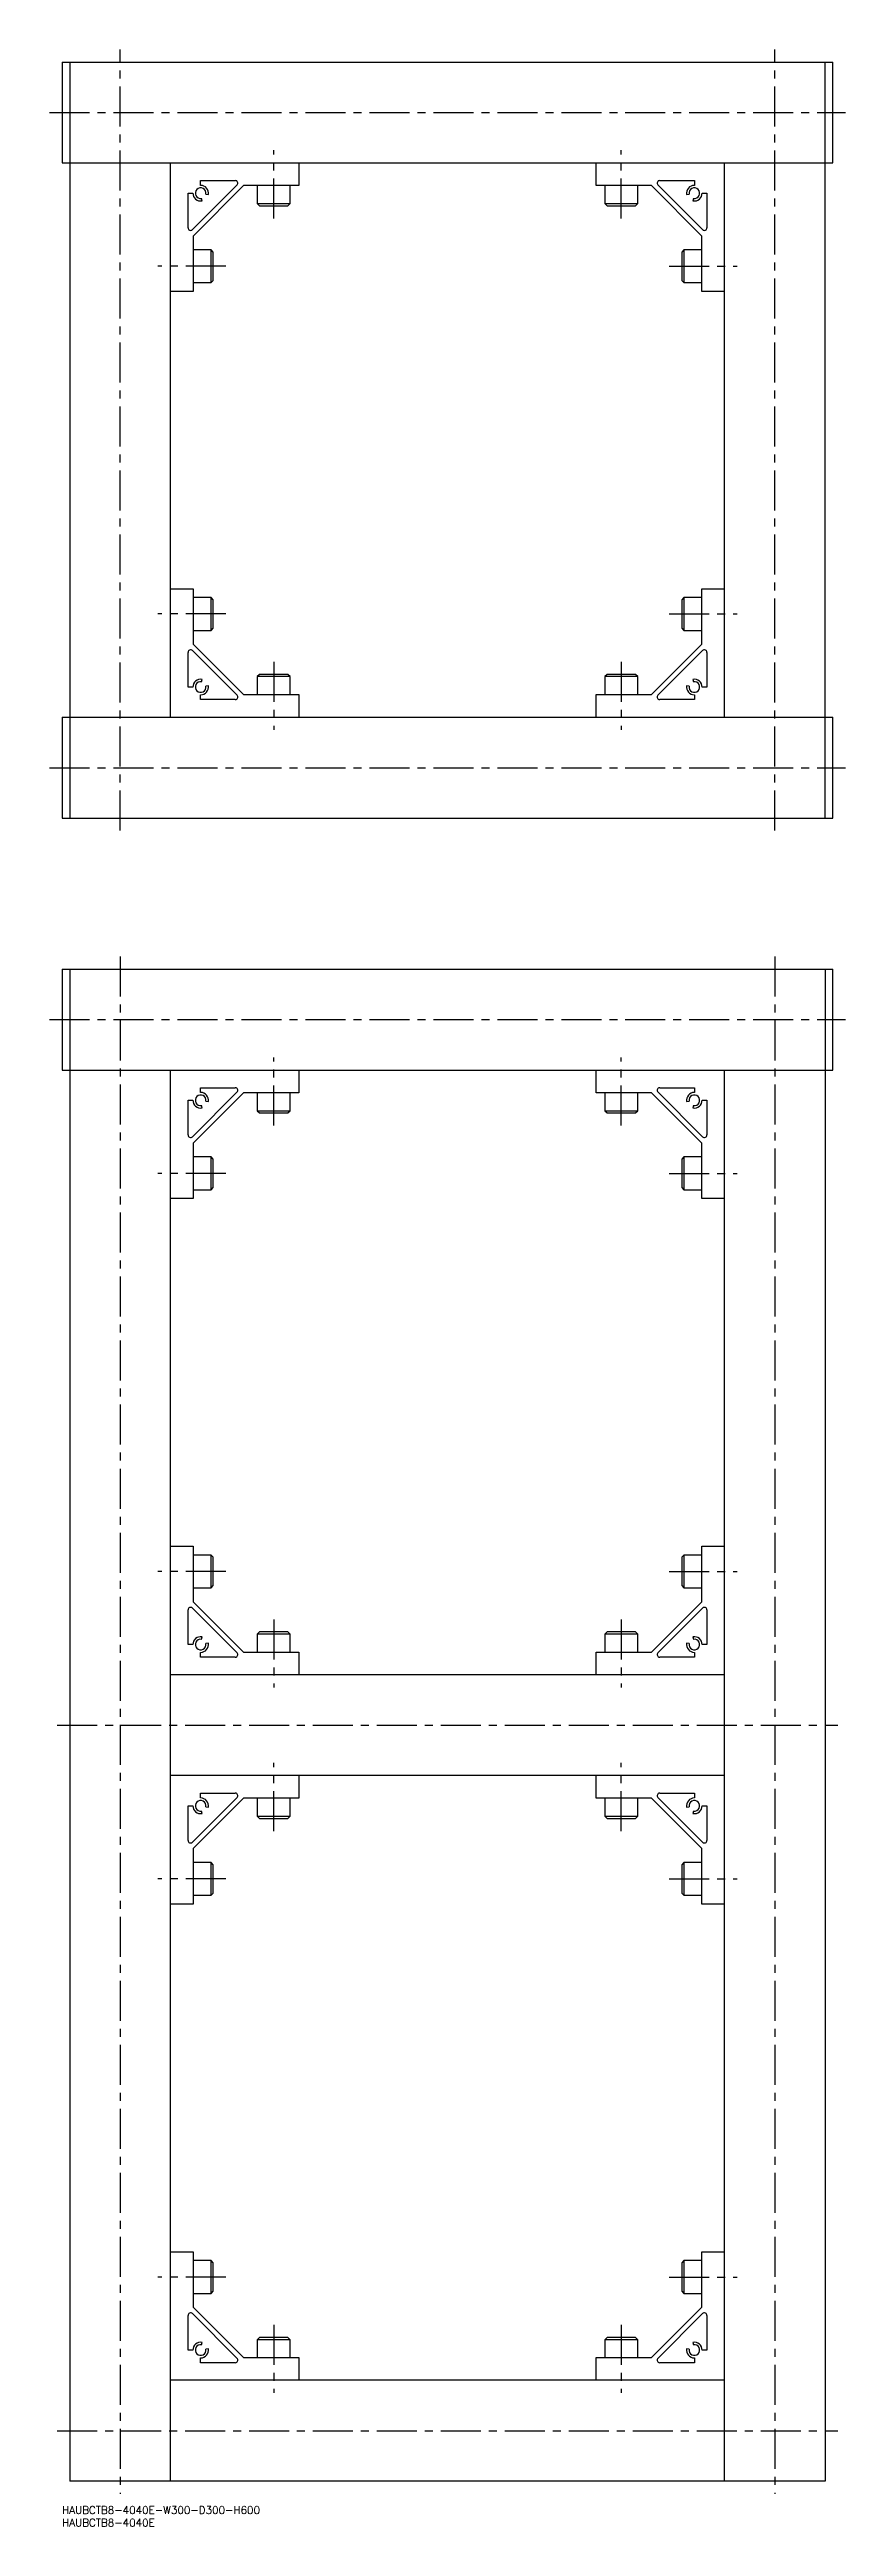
# Model space of a CAD drawing. Extents: x -5 to 771, y -8 to 975.
# Drawn here: x -5 to 311, y -8 to 975 of the extents above; entities that cross this region are included whole.
import ezdxf

# ---------------------------------------------------------------- set-up
doc = ezdxf.new("R2010")
doc.units = 0
doc.header["$LTSCALE"] = 0.5
doc.linetypes.add('CENTER', pattern=[50.8, 31.75, -6.35, 6.35, -6.35])
for name, color, linetype in [('MSM_CENTER', 1, 'CENTER'), ('MSM_CONTINUOUS', 7, 'CONTINUOUS'), ('MSM_PART_NUMBER', 7, 'CONTINUOUS')]:
    doc.layers.add(name, color=color, linetype=linetype)
doc.styles.get("Standard").update_dxf_attribs({"font": 'txt.shx', "height": 3, "bigfont": 'bigfont.shx'})

# ---------------------------------------------------------------- blocks, each defined once
blk = doc.blocks.new('*U8')
at = {"layer": 'MSM_PART_NUMBER'}
blk.add_text('HAUBCTB8-4040E-W300-D300-H600', height=3, dxfattribs=at).set_placement((0, -3))
blk = doc.blocks.new('*U9')
at = {"layer": 'MSM_PART_NUMBER'}
blk.add_text('HAUBCTB8-4040E', height=3, dxfattribs=at).set_placement((0, -8))

msp = doc.modelspace()

# ---------------------------------------------------------------- linework, layer by layer
at = {"layer": 'MSM_CENTER'}
for p, q in [((23, 665), (23, 975)), ((283, 665), (283, 975)), ((-5, 950), (311, 950)), ((84, 908), (84, 935)), ((222, 908), (222, 935)), ((65, 889), (38, 889)), ((241, 889), (268, 889)), ((65, 751), (38, 751)), ((241, 751), (268, 751)), ((84, 732), (84, 705)), ((222, 732), (222, 705)), ((-5, 690), (311, 690)), ((23, 615), (23, 5)), ((283, 615), (283, 5)), ((-5, 590), (311, 590)), ((84, 548), (84, 575)), ((222, 548), (222, 575)), ((65, 529), (38, 529)), ((241, 529), (268, 529)), ((65, 371), (38, 371)), ((241, 371), (268, 371)), ((84, 352), (84, 325)), ((222, 352), (222, 325)), ((-2, 310), (308, 310)), ((84, 268), (84, 295)), ((222, 268), (222, 295)), ((65, 249), (38, 249)), ((241, 249), (268, 249)), ((65, 91), (38, 91)), ((241, 91), (268, 91)), ((84, 72), (84, 45)), ((222, 72), (222, 45)), ((-2, 30), (308, 30))]:
    msp.add_line(p, q, dxfattribs=at)
at = {"layer": 'MSM_CONTINUOUS'}
for p, q in [((0, 970), (0, 930)), ((0, 970), (306, 970)), ((3, 970), (3, 670)), ((303, 670), (303, 970)), ((306, 930), (306, 970)), ((0, 930), (306, 930)), ((43, 710), (43, 930)), ((94, 930), (94, 921)), ((212, 921), (212, 930)), ((263, 710), (263, 930)), ((50, 904.24), (50, 918)), ((50, 918), (51.9, 918)), ((69.46, 921.29), (51.71, 903.54)), ((72, 921), (52, 901)), ((55, 923), (68.76, 923)), ((55, 921.1), (55, 923)), ((55.54, 914.95), (55.36, 915.93)), ((57.07, 917.64), (58.05, 917.46)), ((94, 921), (72, 921)), ((77.5, 921), (77.5, 913.87)), ((90.5, 913.87), (90.5, 921)), ((234, 921), (212, 921)), ((215.5, 921), (215.5, 913.87)), ((228.5, 913.87), (228.5, 921)), ((254, 901), (234, 921)), ((254.29, 903.54), (236.54, 921.29)), ((237.24, 923), (251, 923)), ((247.95, 917.46), (248.93, 917.64)), ((250.64, 915.93), (250.46, 914.95)), ((251, 923), (251, 921.1)), ((254.1, 918), (256, 918)), ((256, 918), (256, 904.24)), ((77.5, 913.87), (78.37, 913)), ((77.5, 913.87), (90.5, 913.87)), ((78.37, 913), (89.63, 913)), ((89.63, 913), (90.5, 913.87)), ((215.5, 913.87), (216.37, 913)), ((215.5, 913.87), (228.5, 913.87)), ((216.37, 913), (227.63, 913)), ((227.63, 913), (228.5, 913.87)), ((52, 901), (52, 879)), ((59.13, 895.5), (52, 895.5)), ((60, 894.63), (59.13, 895.5)), ((59.13, 882.5), (59.13, 895.5)), ((60, 883.37), (60, 894.63)), ((246.87, 895.5), (246, 894.63)), ((246, 894.63), (246, 883.37)), ((254, 895.5), (246.87, 895.5)), ((246.87, 895.5), (246.87, 882.5)), ((254, 879), (254, 901)), ((52, 879), (43, 879)), ((52, 882.5), (59.13, 882.5)), ((59.13, 882.5), (60, 883.37)), ((246, 883.37), (246.87, 882.5)), ((246.87, 882.5), (254, 882.5)), ((263, 879), (254, 879)), ((43, 761), (52, 761)), ((52, 761), (52, 739)), ((59.13, 757.5), (52, 757.5)), ((60, 756.63), (59.13, 757.5)), ((59.13, 744.5), (59.13, 757.5)), ((246.87, 757.5), (246, 756.63)), ((254, 757.5), (246.87, 757.5)), ((246.87, 757.5), (246.87, 744.5)), ((254, 739), (254, 761)), ((254, 761), (263, 761)), ((60, 745.37), (60, 756.63)), ((246, 756.63), (246, 745.37)), ((52, 744.5), (59.13, 744.5)), ((52, 739), (72, 719)), ((59.13, 744.5), (60, 745.37)), ((234, 719), (254, 739)), ((246, 745.37), (246.87, 744.5)), ((246.87, 744.5), (254, 744.5)), ((50, 722), (50, 735.76)), ((51.71, 736.46), (69.46, 718.71)), ((236.54, 718.71), (254.29, 736.46)), ((256, 735.76), (256, 722)), ((51.9, 722), (50, 722)), ((55, 717), (55, 718.9)), ((55.36, 724.07), (55.54, 725.05)), ((58.05, 722.54), (57.07, 722.36)), ((72, 719), (94, 719)), ((78.37, 727), (77.5, 726.13)), ((77.5, 726.13), (77.5, 719)), ((90.5, 726.13), (77.5, 726.13)), ((89.63, 727), (78.37, 727)), ((90.5, 726.13), (89.63, 727)), ((90.5, 719), (90.5, 726.13)), ((94, 719), (94, 710)), ((212, 719), (234, 719)), ((212, 710), (212, 719)), ((216.37, 727), (215.5, 726.13)), ((215.5, 726.13), (215.5, 719)), ((228.5, 726.13), (215.5, 726.13)), ((227.63, 727), (216.37, 727)), ((228.5, 726.13), (227.63, 727)), ((228.5, 719), (228.5, 726.13)), ((248.93, 722.36), (247.95, 722.54)), ((250.46, 725.05), (250.64, 724.07)), ((251, 718.9), (251, 717)), ((256, 722), (254.1, 722)), ((0, 710), (306, 710)), ((0, 710), (0, 670)), ((68.76, 717), (55, 717)), ((251, 717), (237.24, 717)), ((306, 670), (306, 710)), ((0, 670), (306, 670)), ((0, 610), (306, 610)), ((0, 610), (0, 570)), ((3, 610), (3, 10)), ((303, 610), (303, 10)), ((306, 570), (306, 610)), ((0, 570), (306, 570)), ((43, 10), (43, 570)), ((69.46, 561.29), (51.71, 543.54)), ((72, 561), (52, 541)), ((55, 563), (68.76, 563)), ((55, 561.1), (55, 563)), ((94, 561), (72, 561)), ((77.5, 561), (77.5, 553.87)), ((90.5, 553.87), (90.5, 561)), ((94, 570), (94, 561)), ((212, 561), (212, 570)), ((234, 561), (212, 561)), ((215.5, 561), (215.5, 553.87)), ((228.5, 553.87), (228.5, 561)), ((254, 541), (234, 561)), ((254.29, 543.54), (236.54, 561.29)), ((237.24, 563), (251, 563)), ((251, 563), (251, 561.1)), ((263, 10), (263, 570)), ((50, 544.24), (50, 558)), ((50, 558), (51.9, 558)), ((55.54, 554.95), (55.36, 555.93)), ((57.07, 557.64), (58.05, 557.46)), ((77.5, 553.87), (78.37, 553)), ((77.5, 553.87), (90.5, 553.87)), ((78.37, 553), (89.63, 553)), ((89.63, 553), (90.5, 553.87)), ((215.5, 553.87), (216.37, 553)), ((215.5, 553.87), (228.5, 553.87)), ((216.37, 553), (227.63, 553)), ((227.63, 553), (228.5, 553.87)), ((247.95, 557.46), (248.93, 557.64)), ((250.64, 555.93), (250.46, 554.95)), ((254.1, 558), (256, 558)), ((256, 558), (256, 544.24)), ((52, 541), (52, 519)), ((254, 519), (254, 541)), ((59.13, 535.5), (52, 535.5)), ((60, 534.63), (59.13, 535.5)), ((59.13, 522.5), (59.13, 535.5)), ((60, 523.37), (60, 534.63)), ((246.87, 535.5), (246, 534.63)), ((246, 534.63), (246, 523.37)), ((254, 535.5), (246.87, 535.5)), ((246.87, 535.5), (246.87, 522.5)), ((52, 522.5), (59.13, 522.5)), ((59.13, 522.5), (60, 523.37)), ((246, 523.37), (246.87, 522.5)), ((246.87, 522.5), (254, 522.5)), ((52, 519), (43, 519)), ((263, 519), (254, 519)), ((43, 381), (52, 381)), ((52, 381), (52, 359)), ((59.13, 377.5), (52, 377.5)), ((60, 376.63), (59.13, 377.5)), ((59.13, 364.5), (59.13, 377.5)), ((60, 365.37), (60, 376.63)), ((246.87, 377.5), (246, 376.63)), ((246, 376.63), (246, 365.37)), ((254, 377.5), (246.87, 377.5)), ((246.87, 377.5), (246.87, 364.5)), ((254, 359), (254, 381)), ((254, 381), (263, 381)), ((52, 364.5), (59.13, 364.5)), ((59.13, 364.5), (60, 365.37)), ((246, 365.37), (246.87, 364.5)), ((246.87, 364.5), (254, 364.5)), ((50, 342), (50, 355.76)), ((51.71, 356.46), (69.46, 338.71)), ((52, 359), (72, 339)), ((234, 339), (254, 359)), ((236.54, 338.71), (254.29, 356.46)), ((256, 355.76), (256, 342)), ((55.36, 344.07), (55.54, 345.05)), ((78.37, 347), (77.5, 346.13)), ((77.5, 346.13), (77.5, 339)), ((90.5, 346.13), (77.5, 346.13)), ((89.63, 347), (78.37, 347)), ((90.5, 346.13), (89.63, 347)), ((90.5, 339), (90.5, 346.13)), ((216.37, 347), (215.5, 346.13)), ((215.5, 346.13), (215.5, 339)), ((228.5, 346.13), (215.5, 346.13)), ((227.63, 347), (216.37, 347)), ((228.5, 346.13), (227.63, 347)), ((228.5, 339), (228.5, 346.13)), ((250.46, 345.05), (250.64, 344.07)), ((51.9, 342), (50, 342)), ((55, 337), (55, 338.9)), ((68.76, 337), (55, 337)), ((58.05, 342.54), (57.07, 342.36)), ((72, 339), (94, 339)), ((94, 339), (94, 330)), ((212, 339), (234, 339)), ((212, 330), (212, 339)), ((251, 337), (237.24, 337)), ((248.93, 342.36), (247.95, 342.54)), ((251, 338.9), (251, 337)), ((256, 342), (254.1, 342)), ((263, 330), (43, 330)), ((263, 290), (43, 290)), ((94, 290), (94, 281)), ((212, 281), (212, 290)), ((50, 264.24), (50, 278)), ((50, 278), (51.9, 278)), ((69.46, 281.29), (51.71, 263.54)), ((72, 281), (52, 261)), ((55, 283), (68.76, 283)), ((55, 281.1), (55, 283)), ((55.54, 274.95), (55.36, 275.93)), ((57.07, 277.64), (58.05, 277.46)), ((94, 281), (72, 281)), ((77.5, 281), (77.5, 273.87)), ((90.5, 273.87), (90.5, 281)), ((234, 281), (212, 281)), ((215.5, 281), (215.5, 273.87)), ((228.5, 273.87), (228.5, 281)), ((254, 261), (234, 281)), ((254.29, 263.54), (236.54, 281.29)), ((237.24, 283), (251, 283)), ((247.95, 277.46), (248.93, 277.64)), ((250.64, 275.93), (250.46, 274.95)), ((251, 283), (251, 281.1)), ((254.1, 278), (256, 278)), ((256, 278), (256, 264.24)), ((77.5, 273.87), (78.37, 273)), ((77.5, 273.87), (90.5, 273.87)), ((78.37, 273), (89.63, 273)), ((89.63, 273), (90.5, 273.87)), ((215.5, 273.87), (216.37, 273)), ((215.5, 273.87), (228.5, 273.87)), ((216.37, 273), (227.63, 273)), ((227.63, 273), (228.5, 273.87)), ((52, 261), (52, 239)), ((254, 239), (254, 261)), ((59.13, 255.5), (52, 255.5)), ((60, 254.63), (59.13, 255.5)), ((59.13, 242.5), (59.13, 255.5)), ((60, 243.37), (60, 254.63)), ((246.87, 255.5), (246, 254.63)), ((246, 254.63), (246, 243.37)), ((254, 255.5), (246.87, 255.5)), ((246.87, 255.5), (246.87, 242.5)), ((52, 239), (43, 239)), ((52, 242.5), (59.13, 242.5)), ((59.13, 242.5), (60, 243.37)), ((246, 243.37), (246.87, 242.5)), ((246.87, 242.5), (254, 242.5)), ((263, 239), (254, 239)), ((43, 101), (52, 101)), ((52, 101), (52, 79)), ((254, 79), (254, 101)), ((254, 101), (263, 101)), ((59.13, 97.5), (52, 97.5)), ((60, 96.63), (59.13, 97.5)), ((59.13, 84.5), (59.13, 97.5)), ((60, 85.37), (60, 96.63)), ((246.87, 97.5), (246, 96.63)), ((246, 96.63), (246, 85.37)), ((254, 97.5), (246.87, 97.5)), ((246.87, 97.5), (246.87, 84.5)), ((52, 84.5), (59.13, 84.5)), ((52, 79), (72, 59)), ((59.13, 84.5), (60, 85.37)), ((234, 59), (254, 79)), ((246, 85.37), (246.87, 84.5)), ((246.87, 84.5), (254, 84.5)), ((50, 62), (50, 75.76)), ((51.71, 76.46), (69.46, 58.71)), ((236.54, 58.71), (254.29, 76.46)), ((256, 75.76), (256, 62)), ((51.9, 62), (50, 62)), ((55.36, 64.07), (55.54, 65.05)), ((58.05, 62.54), (57.07, 62.36)), ((72, 59), (94, 59)), ((78.37, 67), (77.5, 66.13)), ((77.5, 66.13), (77.5, 59)), ((90.5, 66.13), (77.5, 66.13)), ((89.63, 67), (78.37, 67)), ((90.5, 66.13), (89.63, 67)), ((90.5, 59), (90.5, 66.13)), ((94, 59), (94, 50)), ((212, 59), (234, 59)), ((212, 50), (212, 59)), ((216.37, 67), (215.5, 66.13)), ((215.5, 66.13), (215.5, 59)), ((228.5, 66.13), (215.5, 66.13)), ((227.63, 67), (216.37, 67)), ((228.5, 66.13), (227.63, 67)), ((228.5, 59), (228.5, 66.13)), ((248.93, 62.36), (247.95, 62.54)), ((250.46, 65.05), (250.64, 64.07)), ((256, 62), (254.1, 62)), ((263, 50), (43, 50)), ((55, 57), (55, 58.9)), ((68.76, 57), (55, 57)), ((251, 57), (237.24, 57)), ((251, 58.9), (251, 57)), ((303, 10), (3, 10))]:
    msp.add_line(p, q, dxfattribs=at)
for centre, radius, start, end in [((55, 918), 3.1, 180, 280), ((55, 918), 2.1, 350, 280), ((55, 918), 3.1, 350, 90), ((68.76, 922), 1, 315, 90), ((237.24, 922), 1, 90, 225), ((251, 918), 3.1, 90, 190), ((251, 918), 2.1, 260, 190), ((251, 918), 3.1, 260, 0), ((51, 904.24), 1, 180, 315), ((255, 904.24), 1, 225, 0), ((51, 735.76), 1, 45, 180), ((255, 735.76), 1, 0, 135), ((55, 722), 3.1, 80, 180), ((55, 722), 2.1, 80, 10), ((55, 722), 3.1, 270, 10), ((68.76, 718), 1, 270, 45), ((237.24, 718), 1, 135, 270), ((251, 722), 3.1, 170, 270), ((251, 722), 2.1, 170, 100), ((251, 722), 3.1, 0, 100), ((55, 558), 3.1, 350, 90), ((68.76, 562), 1, 315, 90), ((237.24, 562), 1, 90, 225), ((251, 558), 3.1, 90, 190), ((55, 558), 3.1, 180, 280), ((55, 558), 2.1, 350, 280), ((251, 558), 2.1, 260, 190), ((251, 558), 3.1, 260, 0), ((51, 544.24), 1, 180, 315), ((255, 544.24), 1, 225, 0), ((51, 355.76), 1, 45, 180), ((255, 355.76), 1, 0, 135), ((55, 342), 3.1, 80, 180), ((55, 342), 2.1, 80, 10), ((251, 342), 2.1, 170, 100), ((251, 342), 3.1, 0, 100), ((55, 342), 3.1, 270, 10), ((68.76, 338), 1, 270, 45), ((237.24, 338), 1, 135, 270), ((251, 342), 3.1, 170, 270), ((55, 278), 3.1, 180, 280), ((55, 278), 2.1, 350, 280), ((55, 278), 3.1, 350, 90), ((68.76, 282), 1, 315, 90), ((237.24, 282), 1, 90, 225), ((251, 278), 3.1, 90, 190), ((251, 278), 2.1, 260, 190), ((251, 278), 3.1, 260, 0), ((51, 264.24), 1, 180, 315), ((255, 264.24), 1, 225, 0), ((51, 75.76), 1, 45, 180), ((255, 75.76), 1, 0, 135), ((55, 62), 3.1, 80, 180), ((55, 62), 2.1, 80, 10), ((55, 62), 3.1, 270, 10), ((251, 62), 3.1, 170, 270), ((251, 62), 2.1, 170, 100), ((251, 62), 3.1, 0, 100), ((68.76, 58), 1, 270, 45), ((237.24, 58), 1, 135, 270)]:
    msp.add_arc(centre, radius, start, end, dxfattribs=at)

# ---------------------------------------------------------------- block references
for name in ['*U8', '*U9']:
    msp.add_blockref(name, (0, 0), dxfattribs=at)

doc.saveas('drawing.dxf')
